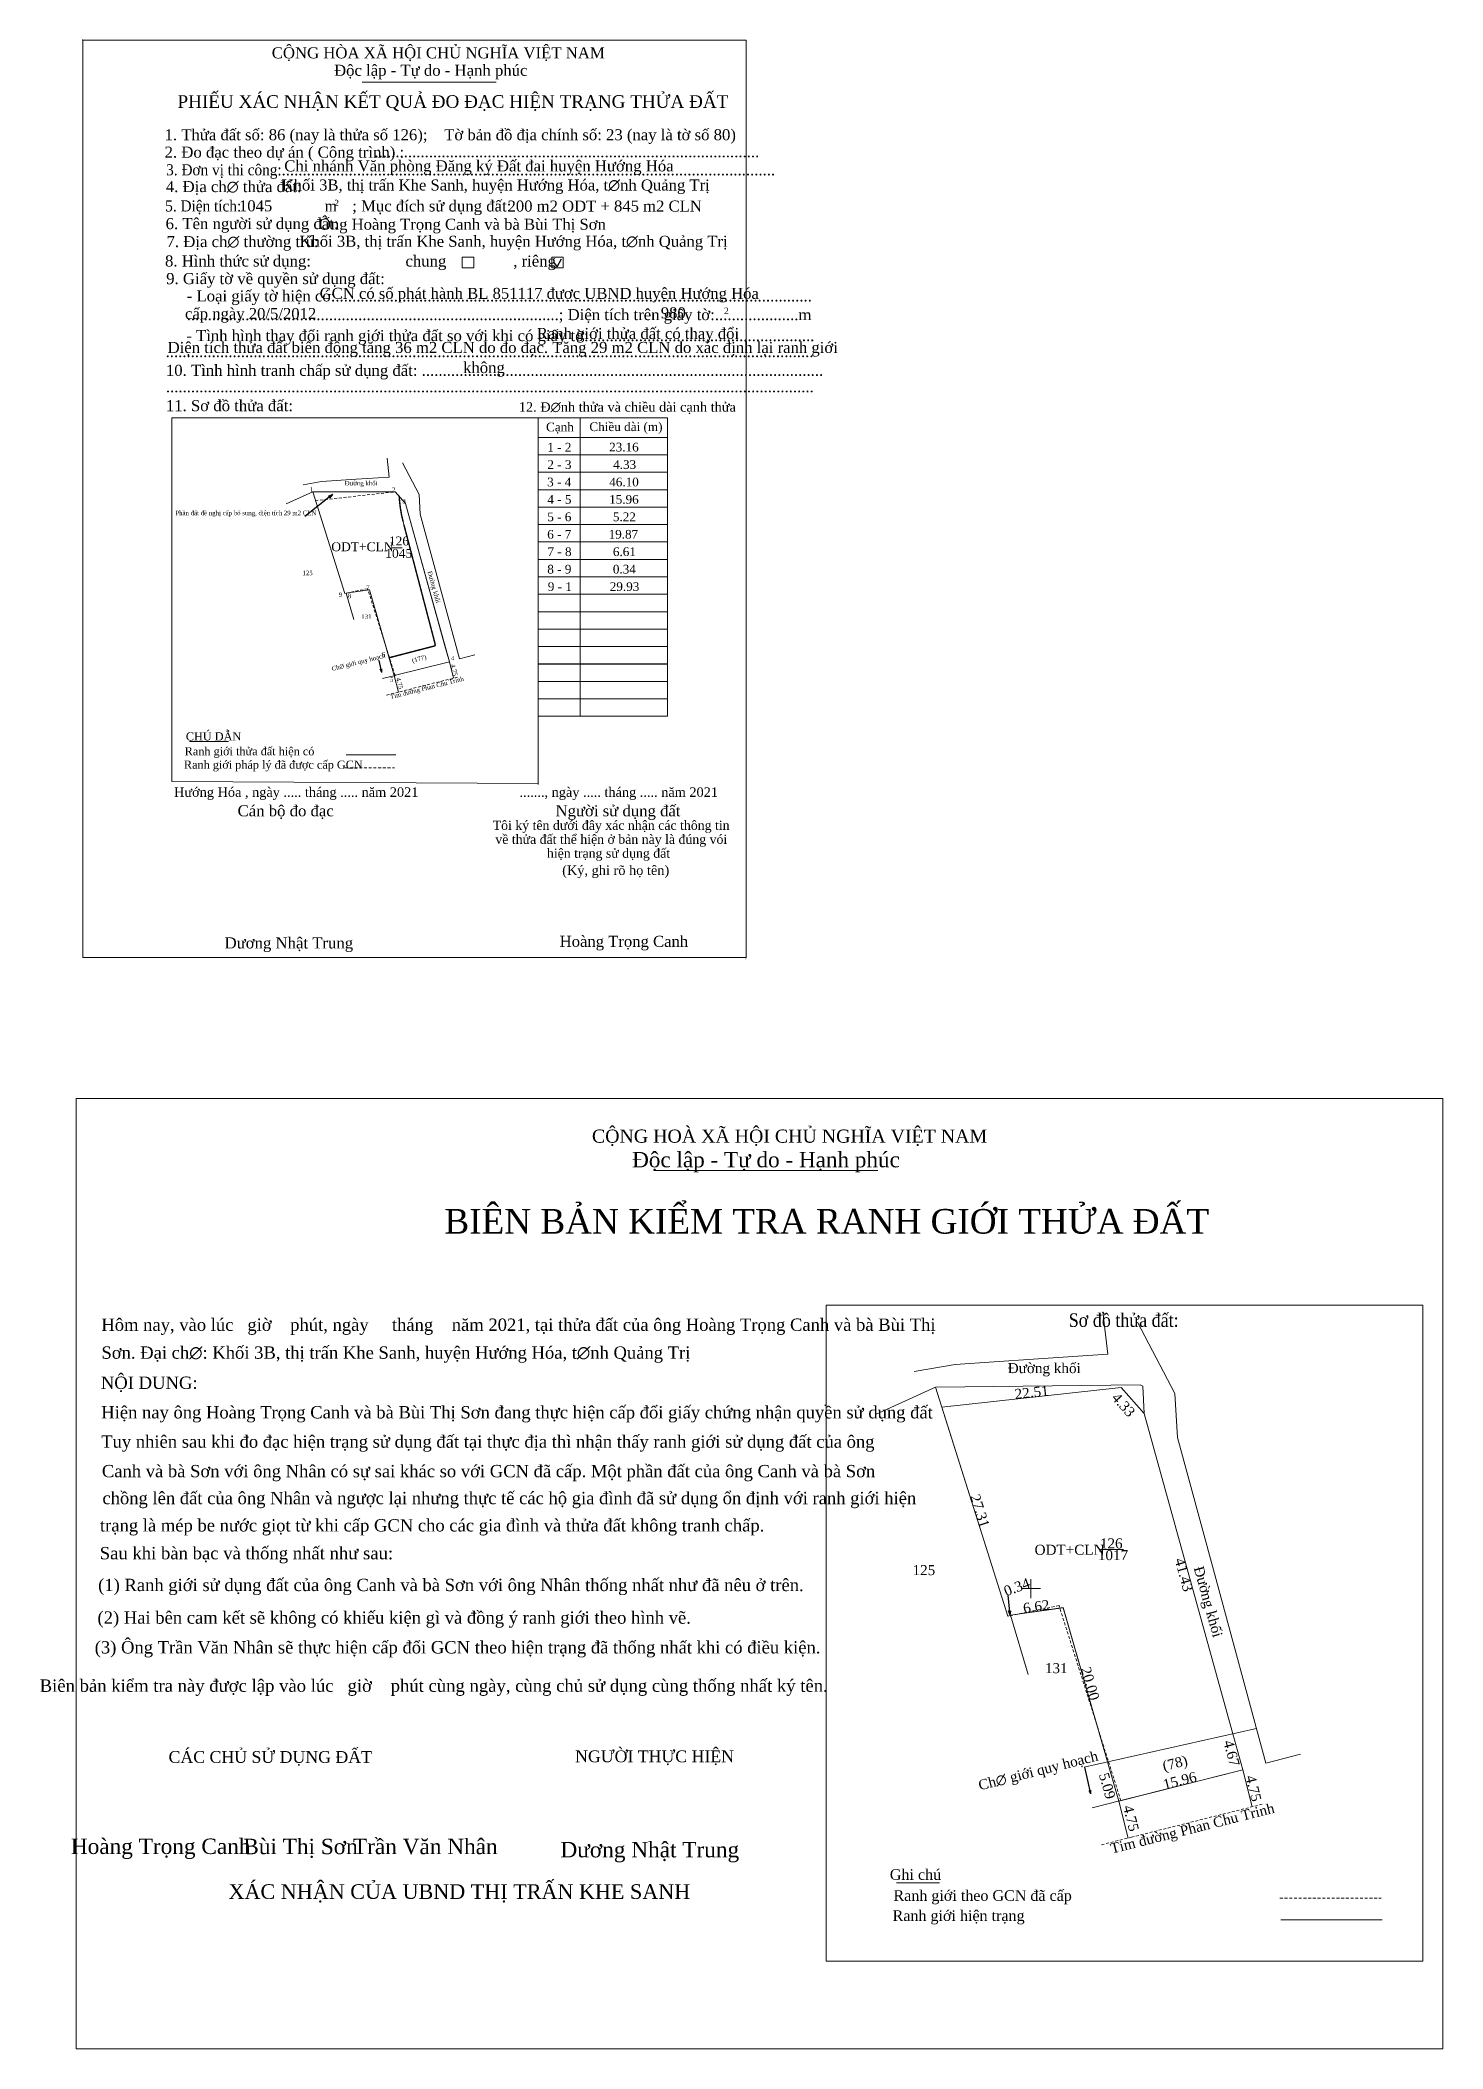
# Model space of a CAD drawing. Header units: metres. Extents: x 550442 to 551921, y 1838170 to 1839042.
# Drawn here: x 551024 to 551417, y 1838170 to 1838733 of the extents above; entities that cross this region are included whole.
import ezdxf
from ezdxf.enums import TextEntityAlignment as Align

# ---------------------------------------------------------------- set-up
doc = ezdxf.new("R2010")
doc.units = ezdxf.units.M
doc.header["$MEASUREMENT"] = 0
for name, pattern in [('Chigioi', [15.256739, 0.256739, -15]), ('DGN Style 2', [1.3225, 0.7935, -0.529]), ('DGN Style 4', [2.116, 1.058, -0.529, 0, -0.529])]:
    doc.linetypes.add(name, pattern=pattern)
for name, color, linetype, lineweight in [('1-GT-Heduong', 7, 'Continuous', 0), ('18', 7, 'Continuous', 0), ('_hdatnghiatrang', 7, 'Continuous', 0), ('caycongnghiep', 7, 'Continuous', 0), ('CONG CONG DVO', 7, 'Continuous', 0), ('D0 15_5', 7, 'Continuous', 0), ('D0 16_5', 7, 'Continuous', 0), ('D0 20_5', 7, 'Continuous', 0), ('D0 33', 7, 'Continuous', 0), ('D0 34', 7, 'Continuous', 0), ('D_ODOTHICU', 7, 'Continuous', 0), ('KICH THUOC', 7, 'Continuous', 0), ('KIHIEU', 7, 'Continuous', 0)]:
    doc.layers.add(name, color=color, linetype=linetype, lineweight=lineweight)
doc.styles.add('Style-VHtime', font='VHtime.shx')
doc.styles.add('Style-VHtimeb', font='VHtimeb.shx')
doc.styles.add('Style-Vntime', font='Vntime.shx')
doc.styles.add('Style-Vntimeb', font='Vntimeb.shx')
doc.styles.add('Style-Vntimei', font='Vntimei.shx')
doc.dimstyles.get("Standard").update_dxf_attribs({"dimtxt": 0.18, "dimasz": 0.18, "dimexe": 0.18, "dimexo": 0.0625, "dimgap": 0.09, "dimtad": 0, "dimtih": 1, "dimtoh": 1, "dimdec": 4, "dimzin": 0, "dimdsep": 46, "dimtxsty": 'Standard', "dimcen": 0.09, "dimadec": 0, "dimazin": 0, "dimtfac": 1, "dimtdec": 4, "dimtofl": 0, "dimtmove": 0, "dimatfit": 3, "dimfxl": 1, "dimtolj": 1, "dimtzin": 0, "dimarcsym": 0})

msp = doc.modelspace()

# ---------------------------------------------------------------- texts
at = {"layer": '_hdatnghiatrang', "color": 7, "linetype": 'Continuous', "lineweight": 13, "style": 'Style-Vntime'}
msp.add_text('PhÇn ®Êt ®Ò nghÞ cÊp bæ sung, diÖn tÝch 29 m2 CLN', height=1.25, dxfattribs=at).set_placement((551081.7, 1838600.68), align=Align.MIDDLE_CENTER)
at = {"layer": '_hdatnghiatrang', "color": 7, "linetype": 'Continuous', "lineweight": 0, "attachment_point": 5, "line_spacing_factor": 0.6}
for s, insert, char_height, style in [('1 - 2', (551169.62, 1838619.12), 2.444, 'Style-VHtime'), ('23.16', (551187.74, 1838619.12), 2.44, 'Style-Vntime'), ('3 - 4', (551169.59, 1838609.34), 2.444, 'Style-VHtime'), ('2 - 3', (551169.65, 1838614.23), 2.444, 'Style-VHtime'), ('46.10', (551187.77, 1838609.34), 2.44, 'Style-Vntime'), ('4.33', (551187.94, 1838614.23), 2.44, 'Style-Vntime'), ('4 - 5', (551169.64, 1838604.46), 2.444, 'Style-VHtime'), ('15.96', (551187.74, 1838604.46), 2.44, 'Style-Vntime'), ('5 - 6', (551169.62, 1838599.57), 2.444, 'Style-VHtime'), ('5.22', (551187.87, 1838599.57), 2.44, 'Style-Vntime'), ('6 - 7', (551169.61, 1838594.68), 2.444, 'Style-VHtime'), ('19.87', (551187.59, 1838594.68), 2.44, 'Style-Vntime'), ('7 - 8', (551169.67, 1838589.79), 2.444, 'Style-VHtime'), ('6.61', (551187.87, 1838589.79), 2.44, 'Style-Vntime'), ('8 - 9', (551169.62, 1838584.9), 2.444, 'Style-VHtime'), ('0.34', (551187.86, 1838584.9), 2.44, 'Style-Vntime'), ('9 - 1', (551169.76, 1838580.01), 2.44, 'Style-VHtime'), ('29.93', (551187.91, 1838580.01), 2.44, 'Style-Vntime')]:
    msp.add_mtext(s, dxfattribs=dict(at, insert=insert, char_height=char_height, style=style))
at = {"layer": 'D0 16_5', "color": 7, "linetype": 'DGN Style 4', "lineweight": 0, "style": 'Style-VHtime'}
msp.add_text('chó dÉn', height=2.273, dxfattribs=at).set_placement((551064.88, 1838539.15), align=Align.TOP_LEFT)
at = {"layer": 'D0 16_5', "color": 7, "linetype": 'Continuous', "lineweight": 0, "style": 'Style-Vntime'}
for s, height, p in [('Ranh giíi thöa ®Êt hiÖn cã ', 2.2732, (551064.55, 1838534.99)), ('Ranh giíi ph¸p lý ®· ®\xadîc cÊp GCN', 2.27, (551064.34, 1838531.22))]:
    msp.add_text(s, height=height, dxfattribs=at).set_placement(p, align=Align.TOP_LEFT)
at = {"layer": 'D0 20_5', "color": 7, "linetype": 'Continuous', "lineweight": 0, "style": 'Style-Vntime'}
for height, p in [(1.25, (551114.03, 1838609.02)), (2.812, (551305.62, 1838360.83))]:
    msp.add_text('§\xadêng khèi', height=height, dxfattribs=at).set_placement(p, align=Align.MIDDLE_CENTER)
for s, height, p in [('125', 1.25, (551099.02, 1838584.48)), ('125', 1.25, (551099.02, 1838584.48)), ('131', 1.25, (551115.52, 1838572.25)), ('131', 1.25, (551115.52, 1838572.25)), ('125', 2.812, (551271.86, 1838305.59)), ('125', 2.812, (551271.86, 1838305.59)), ('131', 2.812, (551308.99, 1838278.09)), ('131', 2.812, (551308.99, 1838278.09))]:
    msp.add_text(s, height=height, dxfattribs=at).set_placement(p, align=Align.TOP_CENTER)
for s, height, rotation, p in [('§\xadêng khèi', 1.25, 285.5424, (551133.86, 1838579.74)), ('Ch∅ giíi quy ho¹ch', 1.25, 14.1386, (551113.42, 1838558.26)), ('Tim ®\xadêng Phan Chu Trinh', 1.25, 14.1386, (551132.64, 1838551.06)), ('Tim ®\xadêng Phan Chu Trinh', 1.25, 14.1386, (551132.64, 1838551.06)), ('4.75', 1.249, 284.2705, (551124.25, 1838552.75)), ('4.75', 1.25, 284.1239, (551139.5, 1838556.49)), ('22.51', 2.812, 6.3008, (551302.24, 1838352.65)), ('4.33', 2.812, 311.7215, (551326.79, 1838349.63)), ('27.31', 2.812, 287.6056, (551286.23, 1838320.36)), ('41.43', 2.812, 285.4686, (551343.45, 1838302.51)), ('0.34', 2.812, 20.556, (551298.42, 1838298.13)), ('§\xadêng khèi', 2.812, 285.5424, (551350.26, 1838294.94)), ('6.62', 2.812, 8.0811, (551303.59, 1838292.59)), ('20.00', 2.812, 286.0516, (551317.15, 1838271.97)), ('4.67', 2.812, 285.269, (551356.81, 1838252.47)), ('Ch∅ giíi quy ho¹ch', 2.8124, 14.1386, (551304.26, 1838246.61)), ('5.09', 2.812, 286.0364, (551321.94, 1838243.28)), ('15.96', 2.812, 14.1407, (551343.97, 1838243.79)), ('4.75', 2.812, 284.1239, (551362.97, 1838242.63)), ('Tim ®\xadêng Phan Chu Trinh', 2.8124, 14.1386, (551347.5, 1838230.4)), ('Tim ®\xadêng Phan Chu Trinh', 2.8124, 14.1386, (551347.5, 1838230.4)), ('4.75', 2.811, 284.2705, (551328.62, 1838234.23))]:
    msp.add_text(s, height=height, rotation=rotation, dxfattribs=at).set_placement(p, align=Align.CENTER)
at = {"layer": 'D0 33', "color": 7, "linetype": 'Continuous', "lineweight": 0}
for s, height, style, p in [('céng hßa x· héi chñ nghÜa viÖt nam', 3.1047, 'Style-VHtimeb', (551088.97, 1838728.18)), ('§éc lËp - Tù do - H¹nh phóc', 3.1047, 'Style-Vntimeb', (551106.44, 1838723.3)), ('1. Thöa ®Êt sè: 86 (nay lµ thöa sè 126);    Tê b¶n ®å ®Þa chÝnh sè: 23 (nay lµ tê sè 80)', 3.1, 'Style-Vntime', (551058.92, 1838705.22)), ('2. §o ®¹c theo dù ¸n ( C«ng tr×nh) : ', 3.1067, 'Style-Vntime', (551058.92, 1838700.33)), ('............................................................................................', 3.1067, 'Style-Vntime', (551117.77, 1838700.45)), ('........................................................................................................................', 3.10668, 'Style-Vntime', (551089.38, 1838695.38)), ('Chi nh¸nh V¨n phßng §¨ng ký §Êt ®ai huyÖn H\xadíng Hãa', 3.1041, 'Style-Vntime', (551092.48, 1838696.48)), ('4. §Þa ch∅ thöa ®Êt:', 3.1067, 'Style-Vntime', (551059.27, 1838690.67)), ('Khèi 3B, thÞ trÊn Khe Sanh, huyÖn H\xadíng Hãa, t∅nh Qu¶ng TrÞ', 3.0899, 'Style-Vntime', (551091.74, 1838691.12)), ('6. Tªn ng\xadêi sö dông ®Êt:', 3.1067, 'Style-Vntime', (551059.2, 1838680.29)), ('1045', 3.09, 'Style-Vntime', (551079.78, 1838685.28)), ('¤ng Hoµng Träng Canh vµ bµ Bïi ThÞ S¬n', 3.09, 'Style-Vntime', (551102.17, 1838680.11)), ('2', 1.77, 'Style-Vntime', (551106.5, 1838686.74)), ('; Môc ®Ých sö dông ®Êt:', 3.1047, 'Style-Vntime', (551111.54, 1838685.24)), ('200 m2 ODT + 845 m2 CLN', 3.09, 'Style-Vntime', (551155.1, 1838685.21)), ('7. §Þa ch∅ th\xadêng tró:', 3.1067, 'Style-Vntime', (551059.46, 1838675.25)), ('Khèi 3B, thÞ trÊn Khe Sanh, huyÖn H\xadíng Hãa, t∅nh Qu¶ng TrÞ', 3.09, 'Style-Vntime', (551096.74, 1838675.34)), ('chung                , riªng', 3.1047, 'Style-Vntime', (551126.47, 1838669.8)), ('9. GiÊy tê vÒ quyÒn sö dông ®Êt:', 3.1067, 'Style-Vntime', (551059.36, 1838664.87)), ('     - Lo¹i giÊy tê hiÖn cã:..................................................................................................................', 3.1047, 'Style-Vntime', (551059.27, 1838660.01)), ('GCN cã sè ph¸t hµnh BL 851117 ®\xadîc UBND huyÖn H\xadíng Hãa ', 3.09, 'Style-Vntime', (551102.41, 1838660.73)), ('cÊp ngµy 20/5/2012', 3.09, 'Style-Vntime', (551064.64, 1838655.06)), ('     .........................................................................................; DiÖn tÝch trªn giÊy tê:....................m', 3.1047, 'Style-Vntime', (551059.27, 1838654.76)), ('980', 3.09, 'Style-Vntime', (551198.08, 1838655.27)), ('2', 1.77, 'Style-Vntime', (551215.81, 1838656.5)), ('     - T×nh h×nh thay ®æi ranh giíi thöa ®Êt so víi khi cã giÊy tê:......................................................', 3.1047, 'Style-Vntime', (551059.12, 1838648.88)), ('Ranh giíi thöa ®Êt cã thay ®æi', 3.1, 'Style-Vntime', (551163.28, 1838649.48)), ('...........................................................................................................................................................', 3.1047, 'Style-Vntime', (551059.2, 1838644.4)), ('DiÖn tÝch thöa ®Êt biÕn ®éng t¨ng 36 m2 CLN do ®o ®¹c. T¨ng 29 m2 CLN do x¸c ®Þnh l¹i ranh giíi', 3.1, 'Style-Vntime', (551059.76, 1838645.55)), ('10. T×nh h×nh tranh chÊp sö dông ®Êt: ................................................................................................', 3.10668, 'Style-Vntime', (551059.27, 1838639.14)), ('kh«ng', 3.105, 'Style-Vntime', (551142.62, 1838639.91)), ('...........................................................................................................................................................', 3.1047, 'Style-Vntime', (551059.27, 1838634.54)), ('11. S¬ ®å thöa ®Êt:', 3.1067, 'Style-Vntime', (551059.27, 1838629.23)), ('12. §∅nh thöa vµ chiÒu dµi c¹nh thöa', 2.6544, 'Style-Vntime', (551158.26, 1838629.09)), ('H\xadíng Hãa , ngµy ..... th¸ng ..... n¨m 2021', 2.6534, 'Style-Vntimei', (551061.58, 1838521.06)), ('......., ngµy ..... th¸ng ..... n¨m 2021', 2.6534, 'Style-Vntimei', (551158.46, 1838521.06)), ('C¸n bé ®o ®¹c', 3.1048, 'Style-Vntimeb', (551079.4, 1838515.6)), ('Ng\xadêi sö dông ®Êt', 3.1047, 'Style-Vntimeb', (551168.56, 1838515.6)), ('(Ký, ghi râ hä tªn)', 2.6613, 'Style-Vntimei', (551170.42, 1838499.15)), ('D\xad¬ng NhËt Trung', 3.1079, 'Style-Vntimeb', (551075.74, 1838478.54)), ('Hoµng Träng Canh', 3.09, 'Style-Vntimeb', (551169.72, 1838478.99))]:
    msp.add_text(s, height=height, dxfattribs=dict(at, style=style)).set_placement(p)
for s, height, style, p in [('PhiÕu x¸c nhËn kÕt qu¶ ®o ®¹c hiÖn tr¹ng thöa ®Êt', 3.5476, 'Style-VHtimeb', (551139.78, 1838716.08)), ('T«i ký tªn d\xadíi ®©y x¸c nhËn c¸c th«ng tin', 2.5649, 'Style-Vntimei', (551184.15, 1838513.09)), ('vÒ thöa ®Êt thÓ hiÖn ë b¶n nµy lµ ®óng vãi', 2.5649, 'Style-Vntimei', (551184.2, 1838509.16)), ('hiÖn tr¹ng sö dông ®Êt ', 2.5619, 'Style-Vntimei', (551183.9, 1838505.26)), ('.', 0.887, 'Style-VHtimeb', (551221.96, 1838475.95))]:
    msp.add_text(s, height=height, dxfattribs=dict(at, style=style)).set_placement(p, align=Align.MIDDLE_CENTER)
at = {"layer": 'D0 33', "color": 7, "linetype": 'Continuous', "lineweight": 0, "style": 'Style-Vntime'}
for s, height, width, p in [('3. §¬n vÞ thi c«ng:', 3.1067, 0.913593, (551059.36, 1838695.38)), ('5. DiÖn tÝch:', 3.1067, 0.913593, (551059.09, 1838685.24)), ('m', 3.1, 0.914253, (551103.86, 1838685.24))]:
    msp.add_text(s, height=height, dxfattribs=dict(at, width=width)).set_placement(p)
at = {"layer": 'D0 33', "color": 7, "linetype": 'Continuous', "lineweight": 13, "style": 'Style-Vntime'}
msp.add_text('8. H×nh thøc sö dông:', height=3.1067, dxfattribs=at).set_placement((551059.03, 1838669.8))
at = {"layer": 'D0 33', "color": 7, "linetype": 'Continuous', "lineweight": 0, "style": 'Style-VHtimeb'}
for s, height, p in [('céng hoµ x· héi chñ nghÜa ViÖt nam', 3.6842, (551234.18, 1838427.74)), ('céng hoµ x· héi chñ nghÜa ViÖt nam', 3.6842, (551234.18, 1838427.74)), (' biªn b¶n kiÓm tra ranh giíi thöa ®Êt', 6.8998, (551243.32, 1838405.46))]:
    msp.add_text(s, height=height, dxfattribs=at).set_placement(p, align=Align.TOP_CENTER)
at = {"layer": 'D0 33', "color": 7, "linetype": 'Continuous', "lineweight": 0}
for s, height, style, p in [('§éc lËp - Tù do - H¹nh phóc', 4.2971, 'Style-Vntime', (551227.58, 1838417.16)), ('§éc lËp - Tù do - H¹nh phóc', 4.2971, 'Style-Vntime', (551227.58, 1838417.16)), ('Biªn b¶n kiÓm tra nµy ®\xadîc lËp vµo lóc   giê    phót cïng ngµy, cïng chñ sö dông cïng thèng nhÊt ký tªn.', 3.4686, 'Style-Vntime', (551134.39, 1838270.04)), ('c¸c chñ sö dông ®Êt', 3.2999, 'Style-VHtime', (551088.55, 1838250.12)), ('Ng\xadêi thùc hiÖn', 3.2998, 'Style-VHtime', (551196.33, 1838250.3)), ('Hoµng Träng Canh', 4.32, 'Style-Vntime', (551057.82, 1838224.56)), ('Bïi ThÞ S¬n', 4.32, 'Style-Vntime', (551097.04, 1838224.51)), ('TrÇn V¨n Nh©n', 4.32, 'Style-Vntime', (551132.03, 1838224.51)), ('D\xad¬ng NhËt Trung', 4.32, 'Style-Vntime', (551195, 1838223.62)), ('x¸c nhËn cña UBND thÞ trÊn Khe Sanh', 4.1099, 'Style-VHtime', (551141.59, 1838211.96)), ('Ghi chó', 2.99, 'Style-Vntime', (551269.52, 1838217.3))]:
    msp.add_text(s, height=height, dxfattribs=dict(at, style=style)).set_placement(p, align=Align.CENTER)
for s, height, style, p in [('H«m nay, vµo lóc   giê    phót, ngµy     th¸ng    n¨m 2021, t¹i thöa ®Êt cña «ng Hoµng Träng Canh vµ bµ Bïi ThÞ', 3.45, 'Style-Vntime', (551041.18, 1838373.01)), ('S¬n. §¹i ch∅: Khèi 3B, thÞ trÊn Khe Sanh, huyÖn H\xadíng Hãa, t∅nh Qu¶ng TrÞ ', 3.45, 'Style-Vntime', (551041.21, 1838365.19)), ('Néi dung:', 3.461, 'Style-VHtime', (551041.03, 1838356.73)), ('HiÖn nay «ng Hoµng Träng Canh vµ bµ Bïi ThÞ S¬n ®ang thùc hiÖn cÊp ®æi giÊy chøng nhËn quyÒn sö dông ®Êt', 3.45, 'Style-Vntime', (551041.15, 1838348.45)), ('Tuy nhiªn sau khi ®o ®¹c hiÖn tr¹ng sö dông ®Êt t¹i thùc ®Þa th× nhËn thÊy ranh giíi sö dông ®Êt cña «ng', 3.45, 'Style-Vntime', (551041.15, 1838340.23)), ('Canh vµ bµ S¬n víi «ng Nh©n cã sù sai kh¸c so víi GCN ®· cÊp. Mét phÇn ®Êt cña «ng Canh vµ bµ S¬n', 3.45, 'Style-Vntime', (551041.33, 1838331.95)), ('chång lªn ®Êt cña «ng Nh©n vµ ng\xadîc l¹i nh\xadng thùc tÕ c¸c hé gia ®×nh ®· sö dông æn ®Þnh víi ranh giíi hiÖn ', 3.45, 'Style-Vntime', (551041.48, 1838324.39)), ('tr¹ng lµ mÐp be n\xadíc giät tõ khi cÊp GCN cho c¸c gia ®×nh vµ thöa ®Êt kh«ng tranh chÊp.', 3.45, 'Style-Vntime', (551040.79, 1838316.74)), ('Sau khi bµn b¹c vµ thèng nhÊt nh\xad sau:', 3.4686, 'Style-Vntime', (551040.73, 1838308.94)), ('(1) Ranh giíi sö dông ®Êt cña «ng Canh vµ bµ S¬n víi «ng Nh©n thèng nhÊt nh\xad ®· nªu ë trªn.', 3.45, 'Style-Vntime', (551040.28, 1838300.02)), ('(2) Hai bªn cam kÕt sÏ kh«ng cã khiÕu kiÖn g× vµ ®ång ý ranh giíi theo h×nh vÏ.', 3.4499, 'Style-Vntime', (551040.1, 1838290.87)), ('(3) ¤ng TrÇn V¨n Nh©n sÏ thùc hiÖn cÊp ®æi GCN theo hiÖn tr¹ng ®· thèng nhÊt khi cã ®iÒu kiÖn.', 3.45, 'Style-Vntime', (551039.32, 1838282.53)), ('Ranh giíi theo GCN ®· cÊp', 2.9812, 'Style-Vntime', (551263.33, 1838212.91)), ('Ranh giíi hiÖn tr¹ng', 2.9812, 'Style-Vntime', (551263.09, 1838207.27))]:
    msp.add_text(s, height=height, dxfattribs=dict(at, style=style)).set_placement(p, align=Align.MIDDLE_LEFT)
at = {"layer": 'D0 33', "color": 7, "linetype": 'Continuous', "lineweight": 0, "style": 'Style-Vntime', "width": 0.881489}
msp.add_text('S¬ ®å thöa ®Êt:', height=3.7971, dxfattribs=at).set_placement((551327.9, 1838372.4), align=Align.CENTER)
at = {"layer": 'D0 34', "color": 7, "linetype": 'Continuous', "lineweight": 0, "style": 'Style-Vntime'}
for s, height, p in [('126', 2.5, (551124.65, 1838594.07)), ('ODT+CLN', 2.5, (551114.4, 1838592.46)), ('1045', 2.5, (551124.58, 1838590.59)), ('126', 2.812, (551324.41, 1838313.07)), ('126', 2.812, (551324.41, 1838313.07)), ('ODT+CLN', 2.812, (551312.72, 1838311.29)), ('ODT+CLN', 2.812, (551312.72, 1838311.29)), ('1017', 2.812, (551324.91, 1838309.79))]:
    msp.add_text(s, height=height, dxfattribs=at).set_placement(p, align=Align.TOP_CENTER)
at = {"layer": 'KICH THUOC', "color": 7, "linetype": 'Continuous', "lineweight": 0, "style": 'Style-Vntime'}
for s, p in [(' 1', (551100.63, 1838606.64)), (' 2', (551123.66, 1838606.61)), (' 3', (551126.57, 1838603.38)), (' 9', (551108.71, 1838577.13)), ('8', (551111.26, 1838576.79)), (' 7', (551116.4, 1838579.16)), (' 6', (551120.79, 1838560.4)), (' 4', (551140.21, 1838559.31)), (' 5', (551123.08, 1838553.33))]:
    msp.add_text(s, height=1.25, dxfattribs=at).set_placement(p, align=Align.RIGHT)
for s, height, rotation, p in [('(177)', 1.25, 14.1386, (551130.47, 1838559.18)), ('6.62', 2.812, 8.0811, (551303.59, 1838292.59)), ('(78)', 2.812, 14.1386, (551342.63, 1838248.68)), ('15.96', 2.812, 14.1407, (551343.97, 1838243.79))]:
    msp.add_text(s, height=height, rotation=rotation, dxfattribs=at).set_placement(p, align=Align.CENTER)
at = {"layer": 'KIHIEU', "color": 7, "linetype": 'Continuous', "lineweight": 0, "style": 'Style-Vntime'}
for s, height, p in [('C¹nh', 2.444, (551165.9, 1838623.57)), ('ChiÒu dµi (m)', 2.4442, (551178.05, 1838623.65))]:
    msp.add_text(s, height=height, dxfattribs=at).set_placement(p)

# ---------------------------------------------------------------- blocks, each defined once
blk = doc.blocks.new('TerminatorOpen_0.5')
at = {"color": 0, "linetype": 'ByBlock', "lineweight": -2}
for q in [(-1, 0.25), (-1, 0), (-1, -0.25)]:
    blk.add_line((0, 0), q, dxfattribs=at)

# ---------------------------------------------------------------- linework, layer by layer
at = {"layer": '1-GT-Heduong', "color": 7, "linetype": 'Continuous', "lineweight": 0}
msp.add_line((551065.92, 1838536.59), (551076.88, 1838536.59), dxfattribs=at)
at = {"layer": '18', "color": 7, "linetype": 'Continuous', "lineweight": 0}
msp.add_line((551196.21, 1838416.27), (551258.91, 1838416.27), dxfattribs=at)
at = {"layer": '_hdatnghiatrang', "color": 7, "linetype": 'Continuous', "lineweight": 0}
for p, q in [((551100.45, 1838606.64), (551123.61, 1838606.61)), ((551126.49, 1838603.38), (551137.54, 1838563.45)), ((551122.71, 1838590.87), (551125.58, 1838590.87)), ((551109.5, 1838578.11), (551109.82, 1838578.23)), ((551109.5, 1838578.11), (551109.82, 1838578.23)), ((551109.82, 1838578.23), (551116.37, 1838579.16)), ((551116.37, 1838579.16), (551121.86, 1838560.07)), ((551121.9, 1838559.94), (551122.02, 1838559.51)), ((551122.17, 1838558.98), (551123.3, 1838555.05)), ((551123.72, 1838555.16), (551138.78, 1838558.95)), ((551276.88, 1838349.84), (551327.2, 1838355.4)), ((551327.2, 1838355.4), (551333.68, 1838348.13)), ((551333.23, 1838355.78), (551332.5, 1838356.18)), ((551333.68, 1838348.13), (551358.54, 1838258.3)), ((551321.4, 1838309.97), (551327.84, 1838309.97)), ((551321.4, 1838309.97), (551327.84, 1838309.97)), ((551295.44, 1838291.26), (551296.16, 1838291.54)), ((551295.44, 1838291.26), (551296.16, 1838291.54)), ((551296.17, 1838291.54), (551310.91, 1838293.65)), ((551310.91, 1838293.65), (551323.34, 1838250.39)), ((551358.52, 1838258.3), (551361.32, 1838248.16)), ((551323.34, 1838250.39), (551326.5, 1838239.4)), ((551327.46, 1838239.64), (551361.32, 1838248.16)), ((551264.2, 1838216.5), (551276.2, 1838216.5)), ((551371.95, 1838206.12), (551400.37, 1838206.12))]:
    msp.add_line(p, q, dxfattribs=at)
at = {"layer": '_hdatnghiatrang', "color": 7, "linetype": 'DGN Style 2', "lineweight": 0}
for p, q in [((551101.24, 1838604.14), (551123.61, 1838606.61)), ((551371.72, 1838212.21), (551400.15, 1838212.21))]:
    msp.add_line(p, q, dxfattribs=at)
at = {"layer": '_hdatnghiatrang', "color": 7, "linetype": 'DGN Style 2', "lineweight": 13}
for p, q in [((551115.86, 1838579.43), (551109.5, 1838578.11)), ((551123.56, 1838555.12), (551115.86, 1838579.43)), ((551309.76, 1838294.24), (551295.44, 1838291.26)), ((551327.1, 1838239.54), (551309.76, 1838294.24))]:
    msp.add_line(p, q, dxfattribs=at)
at = {"layer": 'caycongnghiep', "color": 7, "linetype": 'Chigioi', "lineweight": 0, "ltscale": 0.1, "const_width": 0.2, "flags": 128}
msp.add_lwpolyline([(551316.74, 1838248.9), (551365.14, 1838259.76)], dxfattribs=at)
at = {"layer": 'CONG CONG DVO', "color": 7, "linetype": 'Continuous', "lineweight": 0}
msp.add_line((551126.04, 1838597.34), (551125.8, 1838598.29), dxfattribs=at)
at = {"layer": 'CONG CONG DVO', "color": 7, "linetype": 'Chigioi', "lineweight": 0, "ltscale": 0.2, "const_width": 0.4, "flags": 128}
msp.add_lwpolyline([(551124.81, 1838604.06), (551124.7, 1838605.39)], dxfattribs=at)
msp.add_lwpolyline([(551125.8, 1838598.29, -0.043097), (551124.81, 1838604.06)], format="xyb", dxfattribs=at)
at = {"layer": 'D0 15_5', "color": 7, "linetype": 'Continuous', "lineweight": 0}
msp.add_line((551123.61, 1838606.61), (551126.49, 1838603.38), dxfattribs=at)
at = {"layer": 'D0 16_5', "color": 7, "linetype": 'Continuous', "lineweight": 0}
msp.add_line((551109.88, 1838532.88), (551123.74, 1838532.88), dxfattribs=at)
at = {"layer": 'D0 16_5', "color": 7, "linetype": 'DGN Style 2', "lineweight": 0}
msp.add_line((551109.57, 1838529.22), (551123.43, 1838529.22), dxfattribs=at)
at = {"layer": 'D0 20_5', "color": 7, "linetype": 'Continuous', "lineweight": 0}
for p, q in [((551121.93, 1838610.75), (551112.65, 1838610.12)), ((551121.93, 1838610.75), (551112.65, 1838610.12)), ((551121.93, 1838610.75), (551121.33, 1838616.04)), ((551121.93, 1838610.75), (551121.33, 1838616.04)), ((551130.29, 1838605.87), (551125.64, 1838614.73)), ((551130.29, 1838605.87), (551125.64, 1838614.73)), ((551100.45, 1838606.64), (551092.99, 1838603.23)), ((551102.9, 1838609.46), (551097.79, 1838608.61)), ((551102.9, 1838609.46), (551097.79, 1838608.61)), ((551100.45, 1838606.64), (551109.5, 1838578.11)), ((551100.45, 1838606.64), (551109.5, 1838578.11)), ((551112.65, 1838610.12), (551102.9, 1838609.46)), ((551112.65, 1838610.12), (551102.9, 1838609.46)), ((551130.62, 1838600.39), (551130.29, 1838605.87)), ((551130.62, 1838600.39), (551130.29, 1838605.87)), ((551130.62, 1838600.39), (551135.1, 1838583.89)), ((551130.62, 1838600.39), (551135.1, 1838583.89)), ((551135.1, 1838583.89), (551141.66, 1838559.77)), ((551135.1, 1838583.89), (551141.66, 1838559.77)), ((551109.82, 1838578.23), (551112, 1838570.82)), ((551141.66, 1838559.77), (551145.97, 1838560.92)), ((551119.82, 1838555.94), (551119.07, 1838559.3)), ((551120, 1838554.22), (551123.56, 1838555.12)), ((551124.47, 1838550.45), (551123.3, 1838555.05)), ((551123.55, 1838555.12), (551123.72, 1838555.16)), ((551139.94, 1838554.34), (551138.78, 1838558.95)), ((551323.42, 1838364.7), (551322.07, 1838376.62)), ((551323.42, 1838364.7), (551322.07, 1838376.62)), ((551342.23, 1838353.72), (551331.78, 1838373.68)), ((551342.23, 1838353.72), (551331.78, 1838373.68)), ((551302.54, 1838363.3), (551280.6, 1838361.81)), ((551302.54, 1838363.3), (551280.6, 1838361.81)), ((551323.42, 1838364.7), (551302.54, 1838363.3)), ((551323.42, 1838364.7), (551302.54, 1838363.3)), ((551280.6, 1838361.81), (551269.1, 1838359.9)), ((551280.6, 1838361.81), (551269.1, 1838359.9)), ((551275.09, 1838355.46), (551258.3, 1838347.78)), ((551275.09, 1838355.46), (551332.5, 1838356.18)), ((551275.09, 1838355.47), (551295.45, 1838291.27)), ((551275.09, 1838355.47), (551295.45, 1838291.27)), ((551333.68, 1838348.13), (551333.23, 1838355.78)), ((551342.96, 1838341.4), (551342.23, 1838353.72)), ((551342.96, 1838341.4), (551342.23, 1838353.72)), ((551342.96, 1838341.4), (551353.04, 1838304.28)), ((551342.96, 1838341.4), (551353.04, 1838304.28)), ((551353.04, 1838304.28), (551367.8, 1838250.02)), ((551353.04, 1838304.28), (551367.8, 1838250.02)), ((551296.16, 1838291.54), (551301.08, 1838274.87)), ((551367.8, 1838250.02), (551377.51, 1838252.6)), ((551318.66, 1838241.39), (551316.98, 1838248.95)), ((551363.94, 1838237.79), (551361.32, 1838248.16)), ((551319.08, 1838237.52), (551327.1, 1838239.54)), ((551329.14, 1838229.04), (551326.5, 1838239.4)), ((551327.06, 1838239.54), (551327.46, 1838239.64))]:
    msp.add_line(p, q, dxfattribs=at)
at = {"layer": 'D0 20_5', "color": 7, "linetype": 'DGN Style 2', "lineweight": 0}
for p, q in [((551124.88, 1838550.55), (551141.3, 1838554.68)), ((551121.16, 1838549.61), (551124.88, 1838550.55)), ((551330.06, 1838229.26), (551367, 1838238.56)), ((551321.7, 1838227.16), (551330.06, 1838229.26))]:
    msp.add_line(p, q, dxfattribs=at)
at = {"layer": 'D0 33', "color": 7, "linetype": 'Continuous', "lineweight": 13}
for p, q in [((551114.32, 1838721.49), (551151.94, 1838721.49)), ((551060.98, 1838627.32), (551163.71, 1838627.32)), ((551060.98, 1838525.38), (551060.98, 1838627.32)), ((551060.98, 1838525.38), (551163.71, 1838524.79)), ((551244.48, 1838378.49), (551411.76, 1838378.51)), ((551244.48, 1838194.54), (551244.48, 1838378.51)), ((551411.76, 1838378.51), (551411.75, 1838194.54)), ((551411.76, 1838194.54), (551244.48, 1838194.54))]:
    msp.add_line(p, q, dxfattribs=at)
at = {"layer": 'D0 33', "color": 7, "linetype": 'Continuous', "lineweight": 30}
for p, q in [((551167.91, 1838671.07), (551168.97, 1838669.69)), ((551168.97, 1838669.69), (551170.26, 1838672))]:
    msp.add_line(p, q, dxfattribs=at)
at = {"layer": 'D0 33', "color": 7, "linetype": 'Continuous', "lineweight": 0, "flags": 128}
for points in [[(551035.97, 1838733.29), (551221.99, 1838733.29), (551221.99, 1838476), (551035.97, 1838476), (551035.97, 1838733.29)], [(551034.09, 1838169.91), (551417.4, 1838169.91), (551417.4, 1838436.42), (551034.09, 1838436.42), (551034.09, 1838169.91)]]:
    msp.add_lwpolyline(points, close=True, dxfattribs=at)
at = {"layer": 'D0 33', "color": 7, "linetype": 'Continuous', "lineweight": 13, "flags": 128}
for points in [[(551142.41, 1838672.39), (551145.6, 1838672.39), (551145.6, 1838669.41), (551142.41, 1838669.41), (551142.41, 1838672.39)], [(551167.54, 1838672.39), (551170.74, 1838672.39), (551170.74, 1838669.41), (551167.54, 1838669.41), (551167.54, 1838672.39)]]:
    msp.add_lwpolyline(points, close=True, dxfattribs=at)
at = {"layer": 'D0 33', "color": 7, "linetype": 'Continuous', "lineweight": 0}
for p in [(551035.97, 1838733.29), (551221.99, 1838476)]:
    msp.add_point(p, dxfattribs=at)
at = {"layer": 'D0 34', "color": 7, "linetype": 'Continuous', "lineweight": 0}
for p, q in [((551109.5, 1838578.11), (551100.45, 1838606.64)), ((551126.49, 1838603.38), (551137.54, 1838563.45)), ((551109.82, 1838578.23), (551109.5, 1838578.11)), ((551116.37, 1838579.16), (551109.82, 1838578.23)), ((551121.86, 1838560.07), (551116.37, 1838579.16)), ((551123.3, 1838555.05), (551121.86, 1838560.07)), ((551137.54, 1838563.45), (551138.78, 1838558.95)), ((551138.78, 1838558.95), (551123.3, 1838555.05))]:
    msp.add_line(p, q, dxfattribs=at)
at = {"layer": 'D0 34', "color": 7, "linetype": 'Continuous', "lineweight": 0, "flags": 128}
for points in [[(551100.45, 1838606.64), (551123.61, 1838606.61), (551126.49, 1838603.38), (551132.01, 1838583.41), (551138.78, 1838558.95), (551123.3, 1838555.05), (551116.37, 1838579.16), (551109.82, 1838578.23), (551109.5, 1838578.11), (551100.45, 1838606.64)], [(551327.2, 1838355.4), (551333.68, 1838348.13), (551358.54, 1838258.3), (551361.32, 1838248.16), (551326.5, 1838239.4), (551323.34, 1838250.39), (551310.91, 1838293.64), (551296.16, 1838291.54), (551295.44, 1838291.26), (551276.88, 1838349.84), (551327.2, 1838355.4)]]:
    msp.add_lwpolyline(points, close=True, dxfattribs=at)
at = {"layer": 'D_ODOTHICU', "color": 7, "linetype": 'Chigioi', "lineweight": 0, "ltscale": 0.2, "const_width": 0.4, "flags": 128}
for points in [[(551134.66, 1838564.43), (551126.04, 1838597.34)], [(551121.86, 1838560.07), (551134.83, 1838563.43)]]:
    msp.add_lwpolyline(points, dxfattribs=at)
msp.add_lwpolyline([(551134.83, 1838563.43, 0.042518), (551134.66, 1838564.43)], format="xyb", dxfattribs=at)
at = {"layer": 'KICH THUOC', "color": 7, "linetype": 'Continuous', "lineweight": 13}
msp.add_line((551163.71, 1838627.32), (551163.71, 1838524.55), dxfattribs=at)
at = {"layer": 'KICH THUOC', "color": 7, "linetype": 'Continuous', "lineweight": 0}
for p, q in [((551301.86, 1838296.28), (551301.86, 1838301.68)), ((551299.16, 1838298.98), (551304.56, 1838298.98))]:
    msp.add_line(p, q, dxfattribs=at)
at = {"layer": 'KIHIEU', "color": 7, "linetype": 'Continuous', "lineweight": 13}
for p, q in [((551163.71, 1838543.65), (551163.71, 1838627.32)), ((551163.71, 1838627.32), (551199.97, 1838627.32)), ((551163.71, 1838621.87), (551199.97, 1838621.87)), ((551175.44, 1838627.32), (551175.44, 1838543.65)), ((551199.97, 1838627.32), (551199.97, 1838543.65)), ((551163.71, 1838616.98), (551199.97, 1838616.98)), ((551163.71, 1838612.09), (551199.97, 1838612.09)), ((551163.71, 1838607.2), (551199.97, 1838607.2)), ((551199.97, 1838558.32), (551163.71, 1838558.32)), ((551199.97, 1838553.43), (551163.71, 1838553.43)), ((551199.97, 1838548.54), (551163.71, 1838548.54)), ((551199.97, 1838543.65), (551163.71, 1838543.65))]:
    msp.add_line(p, q, dxfattribs=at)
at = {"layer": 'KIHIEU', "color": 7, "linetype": 'Continuous', "lineweight": 0}
for p, q in [((551163.71, 1838602.32), (551199.97, 1838602.32)), ((551163.71, 1838597.43), (551199.97, 1838597.43)), ((551163.71, 1838592.54), (551199.97, 1838592.54)), ((551163.71, 1838587.65), (551199.97, 1838587.65)), ((551163.71, 1838582.76), (551199.97, 1838582.76)), ((551163.71, 1838577.87), (551199.97, 1838577.87)), ((551163.71, 1838572.98), (551199.97, 1838572.98)), ((551163.71, 1838568.1), (551199.97, 1838568.1)), ((551163.71, 1838563.21), (551199.97, 1838563.21)), ((551163.71, 1838558.31), (551199.97, 1838558.31)), ((551163.71, 1838553.43), (551199.97, 1838553.43)), ((551163.71, 1838548.54), (551199.97, 1838548.54))]:
    msp.add_line(p, q, dxfattribs=at)

msp.set_redraw_order([(e.dxf.handle, doc.entitydb.next_handle()) for e in msp.query("TEXT MTEXT ATTDEF DIMENSION ARC_DIMENSION")])  # texts and dimensions are drawn at this point

# ---------------------------------------------------------------- leaders
at = {"layer": 'D0 20_5', "color": 7, "linetype": 'Continuous', "lineweight": 0}
for points, override in [([(551119.82, 1838555.94), (551119.07, 1838559.3)], {"dimtxt": 1, "dimasz": 1, "dimgap": 0, "dimtxsty": 'Style-Vntimei', "dimldrblk": 'TerminatorOpen_0.5'}), ([(551296.02, 1838291.52), (551295.52, 1838297.02)], {"dimtxt": 1.25, "dimasz": 1.25, "dimgap": 0, "dimtxsty": 'Style-Vntime', "dimldrblk": 'TerminatorOpen_0.5'}), ([(551318.66, 1838241.39), (551316.98, 1838248.95)], {"dimtxt": 1, "dimasz": 1, "dimgap": 0, "dimtxsty": 'Style-Vntimei', "dimldrblk": 'TerminatorOpen_0.5'})]:
    msp.add_leader(points, dimstyle='Standard', override=override, dxfattribs=at)
at = {"layer": 'KICH THUOC', "color": 7, "linetype": 'Continuous', "lineweight": 0}
msp.add_leader([(551105.98, 1838605.86), (551098.25, 1838599.68)], dimstyle='Standard', override={"dimtxt": 1.25, "dimasz": 1.25, "dimgap": 0, "dimtxsty": 'Style-Vntime', "dimldrblk": 'TerminatorOpen_0.5'}, dxfattribs=at)

doc.saveas('drawing.dxf')
